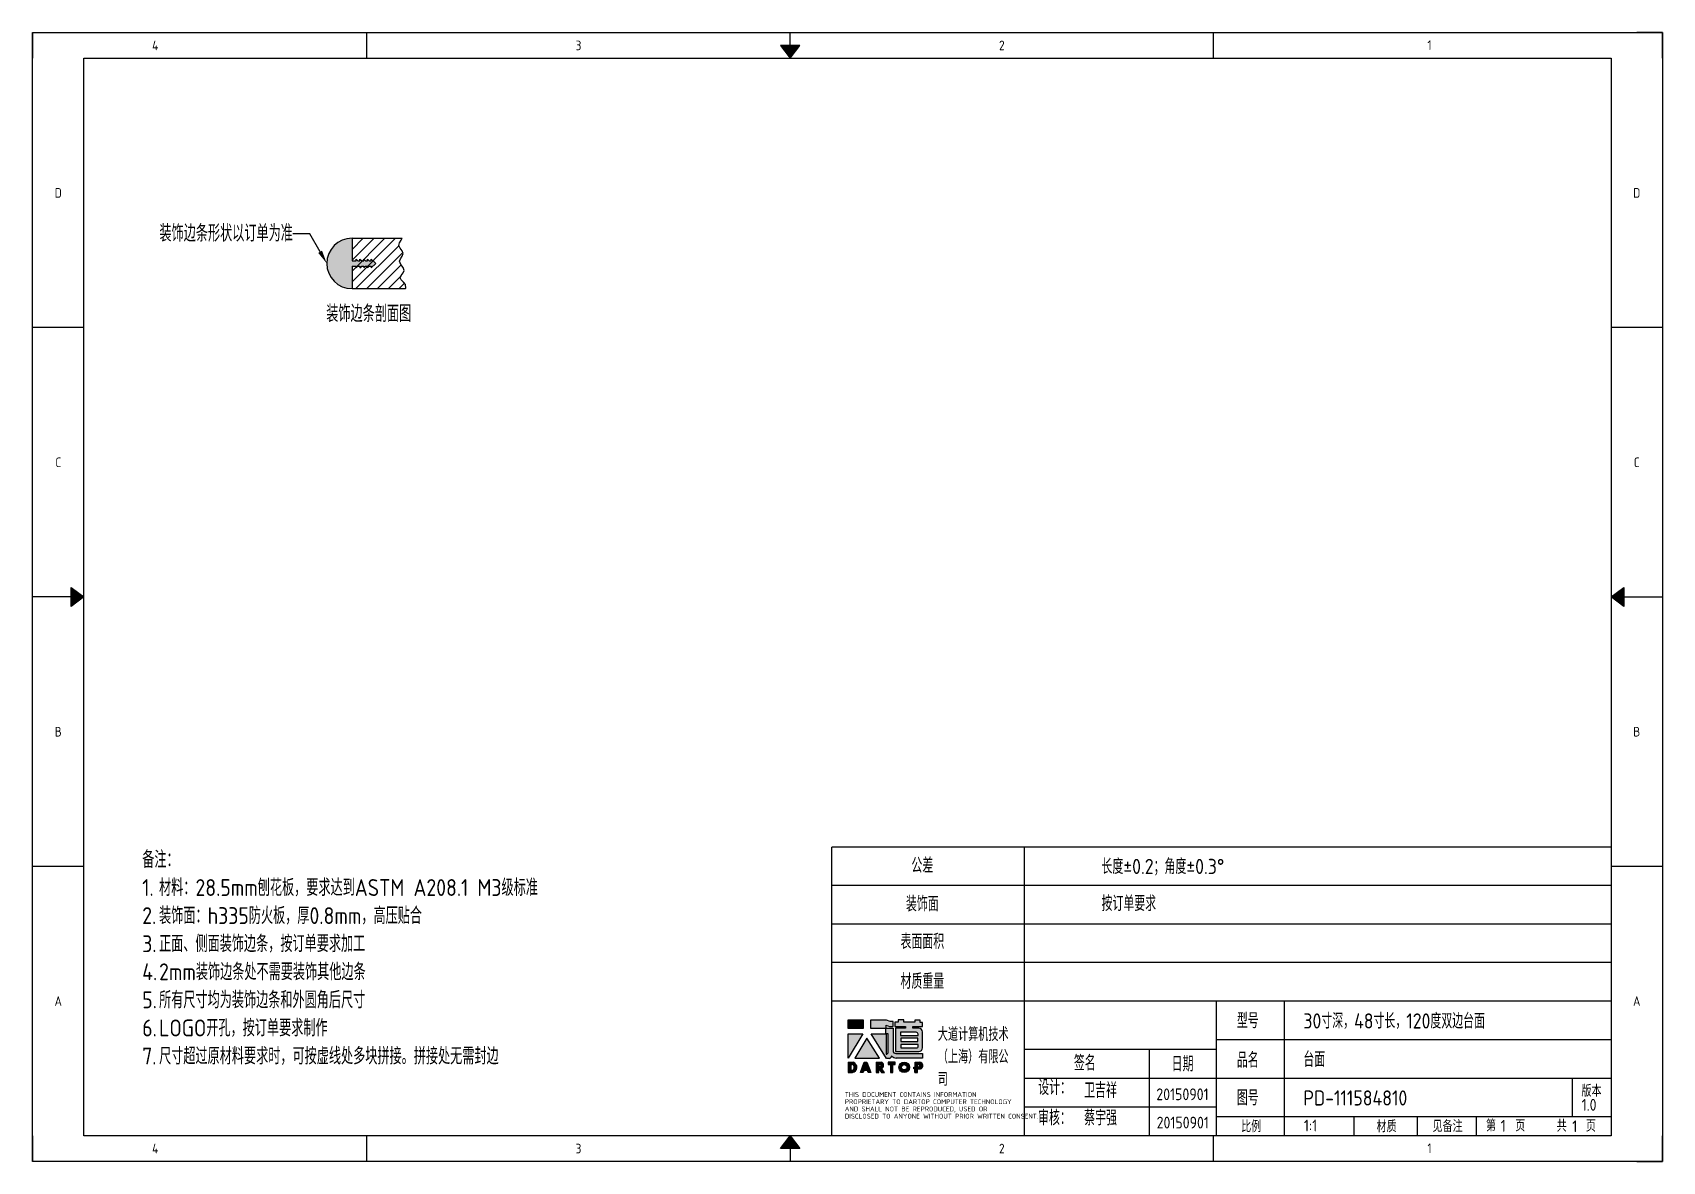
# Model space of a CAD drawing. Header units: millimetres. Extents: x 334 to 23266, y -22310 to 9660.
# Drawn here: x 8689 to 13527, y -10988 to -7638 of the extents above; entities that cross this region are included whole.
import ezdxf
from ezdxf import colors
from ezdxf.entities.mleader import LeaderData, LeaderLine
from ezdxf.enums import TextEntityAlignment as Align
from ezdxf.math import Vec2, Vec3

# ---------------------------------------------------------------- set-up
doc = ezdxf.new("R2010")
doc.units = ezdxf.units.MM
doc.header["$MEASUREMENT"] = 0
doc.layers.get('Defpoints').update_dxf_attribs({"color": 252})
doc.layers.add('Remark', color=255, linetype='Continuous')
doc.styles.add('Dartop Text Style', font='gbenor.shx', dxfattribs={"bigfont": 'gbcbig.shx'})

# ---------------------------------------------------------------- blocks, each defined once
blk = doc.blocks.new('*U5')
at = {"color": 254, "linetype": 'Continuous', "extrusion": (0, 0, -1)}
for points in [[(-17, 0.333), (-16.812, 0.25), (-17, 0.5)], [(-17, 0.333), (-17.188, 0.25), (-16.812, 0.25)], [(-17, 0.333), (-17, 0.5), (-17.188, 0.25)]]:
    blk.add_solid(points, dxfattribs=at)
blk = doc.blocks.new('*U4')
at = {"color": 254, "linetype": 'Continuous', "extrusion": (0, 0, -1)}
for points in [[(-33.167, 11), (-33, 11), (-33.25, 11.188)], [(-33.167, 11), (-33.25, 11.188), (-33.25, 10.812)], [(-33.167, 11), (-33.25, 10.812), (-33, 11)]]:
    blk.add_solid(points, dxfattribs=at)
blk = doc.blocks.new('*U6')
at = {"color": 254, "linetype": 'Continuous'}
for points in [[(17, 21.667), (17.188, 21.75), (16.812, 21.75)], [(17, 21.667), (16.812, 21.75), (17, 21.5)], [(17, 21.667), (17, 21.5), (17.188, 21.75)]]:
    blk.add_solid(points, dxfattribs=at)
blk = doc.blocks.new('*U3')
at = {"color": 254, "linetype": 'Continuous', "extrusion": (0, 0, -1)}
for points in [[(-0.833, 11), (-0.75, 10.812), (-0.75, 11.188)], [(-0.833, 11), (-0.75, 11.188), (-1, 11)], [(-0.833, 11), (-1, 11), (-0.75, 10.812)]]:
    blk.add_solid(points, dxfattribs=at)
blk = doc.blocks.new('dadao')
for p, q in [((48, 19.2), (44.9, 10.4)), ((44.9, 10.4), (51.2, 10.4)), ((51.2, 10.4), (48, 19.2))]:
    blk.add_line(p, q)
for points in [[(41.8, 121.6), (41.8, 143.7), (-0.4, 143.7), (-0.4, 121.6), (41.8, 121.6)], [(104.8, 122), (104.8, 130.3), (114.1, 126.3), (124.2, 126.3), (124.2, 139.6), (115.9, 139.6), (105.1, 143.9), (61.5, 143.9)], [(61.7, 144), (61.7, 121.3), (103.9, 121.3)], [(113.4, 38.7), (105.1, 38.7), (63, 106.5), (103.9, 106.5), (103.9, 120.9), (103.9, 121.3)], [(109.7, 53.6), (109.7, 106.2), (104.3, 106.2), (104.3, 50.4), (106.6, 50.4)], [(144.6, 94.4), (144.6, 84.8), (192, 84.8), (192, 94.1), (144.9, 94.1)], [(120.2, 45), (119.5, 45), (119.5, 44.6)], [(0, 28), (0, 0), (11.8, 0)], [(0.1, 28), (14, 28)], [(7.1, 21.8), (7.1, 6.1), (12, 6.1)], [(7.1, 21.8), (11.4, 21.8)], [(76.8, 28.2), (76.8, 0), (84.1, 0), (84.1, 11.1), (91.6, -0.1), (100.3, -0.1), (91.7, 11.1)], [(76.8, 28.2), (90.6, 28.2)], [(84, 22.7), (84, 15.3), (87.2, 15.3)], [(84, 22.7), (87.3, 22.7)], [(183.7, 0), (183.7, 9.6), (180.6, 9.6), (180.6, 14.9), (183.8, 14.9), (183.8, 28.1), (196.1, 28.1), (196.5, 28.1)], [(183.7, 0), (190.9, 0), (190.9, 9.6), (198.8, 9.6)], [(194.9, 22.3), (190.8, 22.3), (190.8, 15), (194.4, 15)]]:
    blk.add_lwpolyline(points)
blk.add_lwpolyline([(137.1, 144.2), (137.1, 137.9), (128.3, 137.9), (128.3, 126.5), (157.3, 126.5), (157.3, 121.5), (130.3, 121.5), (130.3, 57.5), (194.4, 57.5, 0.414214), (204.4, 67.5), (204.4, 111.3, 0.414214), (194.4, 121.3), (177.5, 121.3), (177.5, 126.3), (204.7, 126.3), (204.7, 137.7), (198.2, 137.7), (198.2, 143.9), (183.3, 143.9), (183.3, 138), (153, 138), (153, 144.2), (137.1, 144.2)], format="xyb", close=True)
for points in [[(-0.3, 106.2), (40.4, 106.2), (-0.3, 39.7), (-0.3, 106.2)], [(51.7, 94.1), (18.4, 39.3), (86.2, 39.3)], [(43.8, 28.2), (51.8, 28.2), (62.6, -0.1), (55, -0.1), (53.2, 5), (42.9, 5), (41.1, 0), (33.6, 0)], [(110, 28.1), (110, 21.9), (116, 21.9), (116, -0.1), (123.2, -0.1), (123.2, 22), (129.2, 22), (129.2, 28.1), (110, 28.1)]]:
    blk.add_lwpolyline(points, close=True)
for points in [[(104.8, 122), (123.4, 122), (123.4, 60, 0.414214), (131.4, 52), (204.8, 52), (204.8, 39.1), (131.7, 39.1)], [(144.3, 110.8), (144.3, 101.8), (192.3, 101.8), (192.3, 105.5, 0.414214), (187.3, 110.5), (144.3, 110.5)], [(144.6, 77), (144.6, 67.5), (187.6, 67.5, 0.414214), (192.6, 72.5), (192.6, 76.4), (144.6, 76.4)]]:
    blk.add_lwpolyline(points, format="xyb")
for radius in [14.5, 7.44]:
    blk.add_circle((154.2, 14.2), radius)
for centre, radius, start, end in [((99.2, 60.7), 12.6, 305.6399, 325.969), ((111.6, 46.7), 8.19, 282.9811, 347.6627), ((136, 61.7), 22.9, 226.7358, 259.3209), ((8.5, 13.9), 8.49, 294.2143, 69.7177), ((9.6, 14.2), 14.4, 278.6604, 72.3203), ((86.4, 19), 3.8, 282.527, 76.7196), ((88.6, 19.4), 8.95, 290.6073, 77.2124), ((193.7, 18.7), 3.8, 280.9891, 72.5513), ((195.7, 18.6), 9.51, 288.8959, 85.2442)]:
    blk.add_arc(centre, radius, start, end)
blk = doc.blocks.new('TitleBlock_Dartop')
for points in [[(2465.7, 419.1), (2420.2, 419.1), (2420.2, 395.3), (2465.7, 395.3)], [(2464.3, 378.7), (2420.3, 378.7), (2420.3, 306.9)], [(2476.5, 365.6), (2440.5, 306.4), (2513.7, 306.4)], [(2560.2, 294.3), (2539.4, 294.3), (2539.4, 287.7), (2545.9, 287.7), (2545.9, 263.9), (2553.7, 263.9), (2553.7, 287.7), (2560.2, 287.7)]]:
    blk.add_hatch(color=256).paths.add_polyline_path(points)
h = blk.add_hatch(color=256)
h.paths.add_polyline_path([(2533.8, 404.6), (2543.9, 400.3), (2554.8, 400.3), (2554.8, 414.7), (2545.8, 414.7), (2534.1, 419.3), (2487.3, 419.3), (2487.3, 395), (2532.8, 395), (2532.8, 394.5), (2532.8, 378.9), (2488.7, 378.9), (2534.1, 305.8), (2543.1, 305.8, 0.279375), (2549.7, 312.2), (2549.7, 312.5), (2550.5, 312.5, 0.143145), (2562.9, 306.2), (2641.8, 306.2), (2641.8, 320.1), (2562.5, 320.1, -0.414214), (2553.9, 328.7), (2553.9, 395.7), (2533.8, 395.7)])
h.paths.add_polyline_path([(2533.3, 378.6), (2539.1, 378.6), (2539.1, 321.8, -0.088936), (2535.7, 318.4), (2533.3, 318.4)], flags=16)
h = blk.add_hatch(color=256)
h.paths.add_polyline_path([(2641.7, 412.7), (2634.7, 412.7), (2634.7, 419.4), (2618.6, 419.4), (2618.6, 413), (2585.8, 413), (2585.8, 419.7), (2568.6, 419.7), (2568.6, 412.9), (2559.2, 412.9), (2559.2, 400.6), (2590.5, 400.6), (2590.5, 395.1), (2561.3, 395.1), (2561.3, 326.1), (2630.6, 326.1, 0.414214), (2641.4, 336.9), (2641.4, 384.2, 0.414214), (2630.6, 395), (2612.3, 395), (2612.3, 400.3), (2641.7, 400.3)])
h.paths.add_polyline_path([(2622.9, 383.3, -0.414214), (2628.3, 377.9), (2628.3, 373.9), (2576.5, 373.9), (2576.5, 383.3)], flags=16)
h.paths.add_polyline_path([(2628, 365.5), (2628, 355.5), (2576.8, 355.5), (2576.8, 365.5)], flags=16)
h.paths.add_polyline_path([(2628.7, 346.5), (2628.7, 342.2, -0.414214), (2623.3, 336.8), (2576.8, 336.8), (2576.8, 346.5)], flags=16)
h = blk.add_hatch(color=256)
h.paths.add_polyline_path([(2435.7, 294.1), (2420.6, 294.1), (2420.6, 264), (2433.3, 264, 0.793016)])
h.paths.add_polyline_path([(2433.6, 270.6), (2428.3, 270.6), (2428.3, 287.5), (2433, 287.5, -0.671361)], flags=16)
h = blk.add_hatch(color=256)
h.paths.add_polyline_path([(2476.6, 294.4), (2468, 294.4), (2456.9, 263.9), (2465.1, 263.9), (2467, 269.3), (2478, 269.3), (2480, 263.9), (2488.2, 263.9)])
h.paths.add_polyline_path([(2475.9, 275.1), (2469.1, 275.1), (2472.4, 284.7)], flags=16)
h = blk.add_hatch(color=256)
h.paths.add_polyline_path([(2518.4, 294.4), (2503.6, 294.4), (2503.6, 263.9), (2511.4, 263.9), (2511.4, 276), (2519.5, 263.8), (2529, 263.8), (2519.7, 275.9, 0.744055)])
h.paths.add_polyline_path([(2511.4, 280.5), (2511.4, 288.5), (2514.9, 288.5, -0.796809), (2514.8, 280.5)], flags=16)
h = blk.add_hatch(color=256)
h.paths.add_polyline_path([(2571.5, 279.3, 1), (2602.8, 279.3, 1)])
h.paths.add_polyline_path([(2595.2, 279.3, -1), (2579.1, 279.3, -1)], flags=16)
h = blk.add_hatch(color=256)
h.paths.add_polyline_path([(2632.8, 294.3), (2632.3, 294.3), (2619.1, 294.3), (2619.1, 280.1), (2615.6, 280.1), (2615.6, 274.3), (2619.1, 274.3), (2619.1, 264), (2626.8, 264), (2626.8, 274.4), (2635.3, 274.4, 0.812304)])
h.paths.add_polyline_path([(2626.7, 280.1), (2626.7, 288.1), (2631.1, 288.1, -0.778213), (2630.6, 280.1)], flags=16)
for p, q in [((0, 3350.4), (4761.2, 3350.4)), ((0, 3350.4), (0, 3274.2)), ((992.1, 3274.2), (992.1, 3350.4)), ((2248.5, 3312.3), (2248.5, 3350.4)), ((3504.9, 3274.2), (3504.9, 3350.4)), ((4837.4, 3350.4), (4761.2, 3350.4)), ((4837.4, 3274.2), (4837.4, 3350.4)), ((0, 76.1), (0, 3274.2)), ((152.3, 76.1), (152.3, 3274.2)), ((152.3, 3274.2), (4685.1, 3274.2)), ((4685.1, 3274.2), (4685.1, 76.1)), ((4837.4, 3274.2), (4837.4, 76.1)), ((152.3, 2474.7), (0, 2474.7)), ((4837.4, 2474.7), (4685.1, 2474.7)), ((114.2, 1675.2), (0, 1675.2)), ((4723.2, 1675.2), (4837.4, 1675.2)), ((2372.2, 76.1), (2372.2, 932.8)), ((4685.1, 932.8), (2372.2, 932.8)), ((2943.3, 932.8), (2943.3, 76.1)), ((152.3, 875.7), (0, 875.7)), ((4837.4, 875.7), (4685.1, 875.7)), ((4685.1, 818.6), (2372.2, 818.6)), ((4685.1, 704.3), (2372.2, 704.3)), ((4685.1, 590.1), (2372.2, 590.1)), ((4685.1, 475.9), (2372.2, 475.9)), ((3514.4, 76.1), (3514.4, 475.9)), ((3715.3, 133.3), (3715.3, 475.9)), ((3514.4, 361.7), (4685.1, 361.7)), ((2943.3, 333.1), (3514.4, 333.1)), ((3314.5, 333.1), (3314.5, 76.1)), ((2943.3, 247.5), (4685.1, 247.5)), ((4570.9, 133.3), (4570.9, 247.5)), ((2943.3, 161.8), (3514.4, 161.8)), ((3514.4, 133.3), (4685.1, 133.3)), ((3715.3, 76.1), (3715.3, 133.3)), ((3922.4, 76.1), (3922.4, 133.3)), ((4110.6, 76.1), (4110.6, 133.3)), ((4285.3, 76.1), (4285.3, 133.3)), ((0, 76.1), (0, 0)), ((4685.1, 76.1), (152.3, 76.1)), ((992.1, 0), (992.1, 76.1)), ((3504.9, 0), (3504.9, 76.1)), ((4837.4, 0), (4837.4, 76.1)), ((4761.2, 0), (0, 0)), ((2248.5, 38.1), (2248.5, 0)), ((4761.2, 0), (4837.4, 0))]:
    blk.add_line(p, q)
for points in [[(0, 3350.4), (4837.4, 3350.4), (4837.4, 0), (0, 0)], [(2248.5, 3274.2), (2277, 3312.3), (2219.9, 3312.3), (2248.5, 3274.2)], [(152.3, 1675.2), (114.2, 1646.6), (114.2, 1703.7), (152.3, 1675.2)], [(4685.1, 1675.2), (4723.2, 1703.7), (4723.2, 1646.6), (4685.1, 1675.2)], [(2248.5, 76.1), (2277, 38.1), (2219.9, 38.1), (2248.5, 76.1)]]:
    blk.add_lwpolyline(points, close=True)
for name, p, xscale, yscale, zscale in [('*U6', (-340.4, 0), 152.2888407109637, 152.2888407109637, 152.2888407109637), ('*U3', (0, 0), 152.2888407109637, 152.2888407109637, 152.2888407109637), ('*U4', (-340.4, 0), 152.2888407109637, 152.2888407109637, 152.2888407109637), ('dadao', (2420.6, 264), 1.079866324957078, 1.079866324957078, 1.079866324957078), ('*U5', (-340.4, 0), 152.2888407109637, 152.2888407109637, 152.2888407109637)]:
    blk.add_blockref(name, p, dxfattribs=dict(xscale=xscale, yscale=yscale, zscale=zscale))
at = {"style": 'Dartop Text Style'}
for s, height, p in [('4', 28.6, (363.9, 3312.3)), ('3', 28.6, (1620.3, 3312.3)), ('2', 28.6, (2876.7, 3312.3)), ('1', 28.6, (4146.1, 3313.2)), ('D', 28.6, (76.1, 2874.5)), ('D', 28.6, (4761.2, 2874.5)), ('C', 28.6, (76.1, 2074.9)), ('C', 28.6, (4761.2, 2074.9)), ('B', 28.6, (76.1, 1275.4)), ('B', 28.6, (4761.2, 1275.4)), ('公差', 45, (2640.8, 878.3)), ('装饰面', 45, (2640.8, 764.4)), ('表面面积', 45, (2640.8, 652.7)), ('材质重量', 45, (2640.8, 534.5)), ('A', 28.6, (76.1, 475.9)), ('A', 28.6, (4761.2, 475.9)), ('型号', 45, (3606.7, 417.8)), ('签名', 45, (3123.1, 292.2)), ('日期', 45, (3413, 289.3)), ('品名', 45, (3606.7, 300.5)), ('图号', 45, (3606.7, 188.9)), ('版本', 35, (4626.9, 209.6)), ('比例', 35, (3617, 104.1)), ('材质', 35, (4018.6, 104.1)), ('第   页', 35, (4372, 106.5)), ('共   页', 35, (4581.8, 105.6)), ('4', 28.6, (363.9, 38.1)), ('3', 28.6, (1620.3, 38.1)), ('2', 28.6, (2876.7, 38.1)), ('1', 28.6, (4146.1, 39))]:
    blk.add_text(s, height=height, dxfattribs=at).set_placement(p, align=Align.MIDDLE_CENTER)
for s, height, p in [('设计：', 45, (2984.8, 197)), ('THIS DOCUMENT CONTAINS INFORMATION', 14.277, (2410.7, 191.4)), ('AND SHALL NOT BE REPRODUCED, USED OR', 14.277, (2410.7, 148.5)), ('PROPRIETARY TO DARTOP COMPUTER TECHNOLOGY', 14.277, (2410.7, 169.9)), ('审核：', 45, (2984.4, 107)), ('DISCLOSED TO ANYONE WITHOUT PRIOR WRITTEN CONSENT.', 14.277, (2410.7, 127.1))]:
    blk.add_text(s, height=height, dxfattribs=at).set_placement(p)
at = {"insert": (2686.8, 397.4), "char_height": 40, "attachment_point": 1, "style": 'Dartop Text Style'}
blk.add_mtext_dynamic_manual_height_columns('大道计算机技术（上海）有限公司', width=235.338, gutter_width=1, heights=[0], dxfattribs=at)
at = {"style": 'Dartop Text Style'}
for tag, p, height in [('#公差', (3172.6, 852.9), 45), ('#装饰面', (3172.6, 743), 45), ('#表面面积', (3172.6, 626.8), 45), ('#材质重量', (3172.6, 506), 45), ('#型号', (3771.8, 394.4), 45), ('#品名', (3771.8, 280.3), 45), ('#设计', (3121.2, 188.5), 45), ('#图号', (3771.8, 165.8), 45), ('#审核', (3121.2, 106.9), 45), ('#版本', (4597.7, 150.5), 35), ('#比例', (3773.4, 89), 35), ('#材质', (4155.2, 87.2), 35), ('#INDEX', (4357.4, 88.3), 35), ('#PAGE', (4569.8, 86.7), 35)]:
    blk.add_attdef(tag, p, '', height=height, dxfattribs=at)
for tag, p in [('#设计日期', (3412.9, 181.7)), ('#审核日期', (3413.8, 97.7))]:
    blk.add_attdef(tag, text='', height=35, dxfattribs=at).set_placement(p, align=Align.CENTER)
blk = doc.blocks.new('Remark')
at = {"insert": (9.8, -11.6), "char_height": 50, "attachment_point": 1, "style": 'Dartop Text Style'}
blk.add_mtext_dynamic_manual_height_columns('备注：\\P\\pi-50,l50,t50;1.^I材料：28.5mm刨花板，要求达到ASTM A208.1 M3级标准\\P2.^I装饰面：h335防火板，厚0.8mm，高压贴合\\P3.^I正面、侧面装饰边条，按订单要求加工\\P4.^I2mm装饰边条处不需要装饰其他边条\\P5.^I所有尺寸均为装饰边条和外圆角后尺寸\\P6.^ILOGO开孔，按订单要求制作\\P7.^I尺寸超过原材料要求时，可按虚线处多块拼接。拼接处无需封边', width=1204.087, gutter_width=1, heights=[0], dxfattribs=at)
blk = doc.blocks.new('Border')
h = blk.add_hatch(color=256)
edge = h.paths.add_edge_path()
edge.add_line((92.4, -8.2), (98.5, -8.2))
edge.add_line((98.5, -8.2), (98.5, -13.2))
edge.add_line((98.5, -13.2), (103.5, -8.2))
edge.add_line((103.5, -8.2), (109.6, -8.2))
edge.add_line((109.6, -8.2), (109.6, -13.2))
edge.add_line((109.6, -13.2), (114.6, -8.2))
edge.add_line((114.6, -8.2), (120.7, -8.2))
edge.add_line((120.7, -8.2), (120.7, -13.2))
edge.add_line((120.7, -13.2), (125.7, -8.2))
edge.add_line((125.7, -8.2), (131.8, -8.2))
edge.add_line((131.8, -8.2), (131.8, -13.2))
edge.add_line((131.8, -13.2), (145.1, 0))
edge.add_line((131.8, 13.2), (145.1, 0))
edge.add_line((131.8, 8.2), (131.8, 13.2))
edge.add_line((125.7, 8.2), (131.8, 8.2))
edge.add_line((120.7, 13.2), (125.7, 8.2))
edge.add_line((120.7, 8.2), (120.7, 13.2))
edge.add_line((114.6, 8.2), (120.7, 8.2))
edge.add_line((109.6, 13.2), (114.6, 8.2))
edge.add_line((109.6, 8.2), (109.6, 13.2))
edge.add_line((103.5, 8.2), (109.6, 8.2))
edge.add_line((98.5, 13.2), (103.5, 8.2))
edge.add_line((98.5, 8.2), (98.5, 13.2))
edge.add_line((92.4, 8.2), (98.5, 8.2))
edge.add_line((87.4, 13.2), (92.4, 8.2))
edge.add_line((87.4, 8.2), (87.4, 13.2))
edge.add_line((74.8, 8.2), (87.4, 8.2))
edge.add_line((74.8, 74.8), (74.8, 8.2))
edge.add_arc((74.8, 0), 74.8, 90, 270)
edge.add_line((74.8, -8.2), (74.8, -74.8))
edge.add_line((74.8, -8.2), (87.4, -8.2))
edge.add_line((87.4, -8.2), (87.4, -13.2))
edge.add_line((87.4, -13.2), (92.4, -8.2))
for p, q in [((74.8, 41.5), (108.1, 74.8)), ((74.8, 9.5), (140.1, 74.8)), ((74.8, -22.5), (172.1, 74.8)), ((74.8, -54.5), (204.1, 74.8)), ((74.8, 74.8), (74.8, 8.2)), ((74.8, 74.8), (223.2, 74.8)), ((86.6, -74.8), (214.3, 52.9)), ((214.2, 53), (215.8, 61)), ((218.1, 45.1), (214.2, 53)), ((215.8, 61), (220.5, 69.1)), ((220.5, 69.1), (223.2, 74.8)), ((74.8, 8.2), (87.4, 8.2)), ((87.4, 8.2), (87.4, 13.2)), ((87.4, 13.2), (92.4, 8.2)), ((92.4, 8.2), (98.5, 8.2)), ((98.5, 8.2), (98.5, 13.2)), ((98.5, 13.2), (103.5, 8.2)), ((103.5, 8.2), (109.6, 8.2)), ((109.6, 8.2), (109.6, 13.2)), ((109.6, 13.2), (114.6, 8.2)), ((114.6, 8.2), (120.7, 8.2)), ((118.6, -74.8), (225.7, 32.3)), ((120.7, 8.2), (120.7, 13.2)), ((120.7, 13.2), (125.7, 8.2)), ((125.7, 8.2), (131.8, 8.2)), ((131.8, 8.2), (131.8, 13.2)), ((131.8, 13.2), (145.1, 0)), ((131.8, -13.2), (145.1, 0)), ((215.8, 6.5), (218.7, 14.1)), ((219.6, -2.7), (215.8, 6.5)), ((223.9, 37.3), (218.1, 45.1)), ((218.7, 14.1), (223.9, 21.8)), ((226.8, 29.4), (223.9, 37.3)), ((223.9, 21.8), (226.8, 29.4)), ((74.8, -8.2), (74.8, -74.8)), ((74.8, -8.2), (87.4, -8.2)), ((87.4, -13.2), (92.4, -8.2)), ((87.4, -8.2), (87.4, -13.2)), ((92.4, -8.2), (98.5, -8.2)), ((98.5, -13.2), (103.5, -8.2)), ((98.5, -8.2), (98.5, -13.2)), ((103.5, -8.2), (109.6, -8.2)), ((109.6, -13.2), (114.6, -8.2)), ((109.6, -8.2), (109.6, -13.2)), ((114.6, -8.2), (120.7, -8.2)), ((120.7, -13.2), (125.7, -8.2)), ((120.7, -8.2), (120.7, -13.2)), ((125.7, -8.2), (131.8, -8.2)), ((131.8, -8.2), (131.8, -13.2)), ((150.6, -74.8), (221, -4.5)), ((182.7, -74.8), (220.5, -37)), ((218.2, -42.3), (221.1, -35.5)), ((221.1, -48.9), (218.2, -42.3)), ((226.7, -11.9), (219.6, -2.7)), ((221.1, -35.5), (226.6, -28.3)), ((226.6, -28.3), (230, -21.1)), ((230, -21.1), (226.7, -11.9)), ((74.8, -74.8), (233.8, -74.8)), ((214.7, -74.8), (230.5, -58.9)), ((227.4, -55.3), (221.1, -48.9)), ((233.1, -62), (227.4, -55.3)), ((234.5, -73.4), (233.1, -62)), ((233.8, -74.8), (234.5, -73.4))]:
    blk.add_line(p, q)
blk.add_arc((74.8, 0), 74.8, 90, 270)
at = {"style": 'Dartop Text Style'}
blk.add_text('装饰边条剖面图', height=50, dxfattribs=at).set_placement((124.4, -148.7), align=Align.MIDDLE_CENTER)
ml = blk.add_multileader_mtext('Standard')
ml.set_content('装饰边条形状以订单为准', color=256, style='Dartop Text Style')
ml.set_leader_properties()
ml.build(insert=Vec2(0, 0))
ml.multileader.update_dxf_attribs({"dogleg_length": 0.36, "arrow_head_size": 40})
ctx = ml.context
ctx.base_point, ctx.char_height, ctx.arrow_head_size, ctx.landing_gap_size, ctx.plane_origin = Vec3(-494.5, 87.8), 50, 40, 0.09, Vec3(226.8, 249.1)
ctx.text_align_type = 2
notes = []
notes.append((ctx, [(0, (1, 1, 0), (-50.3, 87.8), (-1, 0), 50.3, [(0, [(0, 0)], 0, [])])]))
ctx.mtext.insert, ctx.mtext.alignment, ctx.mtext.flow_direction = Vec3(-100.7, 114.8), 3, 5
for ctx, leaders in notes:
    for number, flags, end, landing, length, lines in leaders:
        leader = LeaderData()
        leader.index, (leader.has_last_leader_line, leader.has_dogleg_vector, leader.attachment_direction) = number, flags
        leader.last_leader_point, leader.dogleg_vector, leader.dogleg_length = Vec3(end), Vec3(landing), length
        for number, points, colour, breaks in lines:
            line = LeaderLine()
            line.index, line.vertices, line.color, line.breaks = number, Vec3.list(points), colors.encode_raw_color(colour), breaks
            leader.lines.append(line)
        ctx.leaders.append(leader)

msp = doc.modelspace()

# ---------------------------------------------------------------- block references
at = {"layer": 'Defpoints'}
msp.add_blockref('TitleBlock_Dartop', (8689.26, -10988.233), dxfattribs=at).add_auto_attribs({'#版本': '1.0', '#审核日期': '20150901', '#设计日期': '20150901', '#审核': '蔡宇强', '#设计': '卫吉祥', '#PAGE': '1', '#INDEX': '1', '#材质': '见备注', '#比例': '1:1', '#图号': 'PD-111584810', '#品名': '台面', '#型号': '30寸深，48寸长，120度双边台面', '#装饰面': '按订单要求', '#公差': '长度%%P0.2；角度%%P0.3%%D'})
at = {"layer": 'Remark'}
for name, p in [('Border', (9562.514, -8323.104)), ('Remark', (9004.873, -10055.464))]:
    msp.add_blockref(name, p, dxfattribs=at)

doc.saveas('drawing.dxf')
